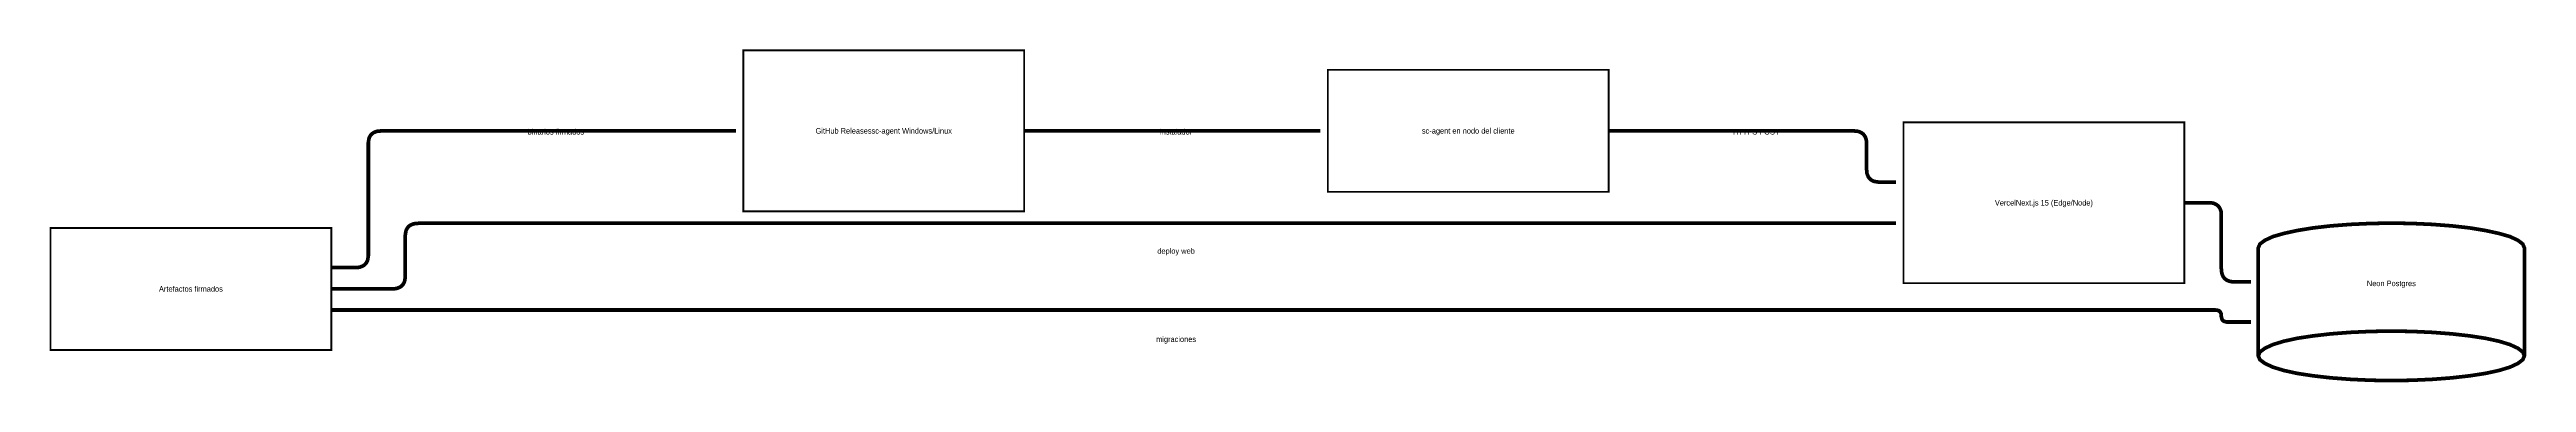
# Model space of a CAD drawing. Header units: metres. Extents: x 12 to 2142, y 12 to 540.
# Drawn here: x 802 to 2142, y 218 to 398 of the extents above; entities that cross this region are included whole.
import ezdxf
from ezdxf.enums import TextEntityAlignment as Align

# ---------------------------------------------------------------- set-up
doc = ezdxf.new("R2010")
doc.units = ezdxf.units.M
doc.layers.add('GEOMETRY', color=7, linetype='Continuous')
doc.layers.add('TEXT', color=3, linetype='Continuous')

msp = doc.modelspace()

# ---------------------------------------------------------------- linework, layer by layer
at = {"layer": 'GEOMETRY', "true_color": 0x28253d}
for points, const_width in [([(1177.4, 310.2), (1329.4, 310.2), (1329.4, 397.2), (1177.4, 397.2), (1177.4, 310.2)], 1), ([(1493.7, 320.7), (1645.7, 320.7), (1645.7, 386.7), (1493.7, 386.7), (1493.7, 320.7)], 1), ([(1805.2, 271.3), (1957.2, 271.3), (1957.2, 358.3), (1805.2, 358.3), (1805.2, 271.3)], 1), ([(1193.4, 322.2), (1193.4, 322.2), (1193.4, 322.2), (1193.4, 322.2), (1193.4, 322.2)], 1), ([(1509.7, 332.7), (1509.7, 332.7), (1509.7, 332.7), (1509.7, 332.7), (1509.7, 332.7)], 1), ([(802.5, 235.2), (954.5, 235.2), (954.5, 301.2), (802.5, 301.2), (802.5, 235.2)], 1), ([(1997.2, 232), (1998.1, 234.1), (2000.8, 236.1), (2005.1, 238.1), (2011, 239.9), (2018.3, 241.5), (2026.9, 242.8), (2036.5, 243.9), (2047, 244.7), (2058, 245.2), (2069.2, 245.4), (2080.5, 245.2), (2091.5, 244.7), (2101.9, 243.9), (2111.6, 242.8), (2120.1, 241.5), (2127.5, 239.9), (2133.4, 238.1), (2137.7, 236.1), (2140.3, 234.1), (2141.2, 232), (2140.3, 229.9), (2137.7, 227.9), (2133.4, 225.9), (2127.5, 224.1), (2120.1, 222.5), (2111.6, 221.2), (2101.9, 220.1), (2091.5, 219.3), (2080.5, 218.8), (2069.2, 218.6), (2058, 218.8), (2047, 219.3), (2036.5, 220.1), (2026.9, 221.2), (2018.3, 222.5), (2011, 224.1), (2005.1, 225.9), (2000.8, 227.9), (1998.1, 229.9), (1997.2, 232), (1997.2, 261.2), (1997.2, 290.4), (1998.1, 292.5), (2000.8, 294.5), (2005.1, 296.5), (2011, 298.2), (2018.3, 299.8), (2026.9, 301.2), (2036.5, 302.3), (2047, 303.1), (2058, 303.6), (2069.2, 303.8), (2080.5, 303.6), (2091.5, 303.1), (2101.9, 302.3), (2111.6, 301.2), (2120.1, 299.8), (2127.5, 298.2), (2133.4, 296.5), (2137.7, 294.5), (2140.3, 292.5), (2141.2, 290.4), (2141.2, 261.2), (2141.2, 232)], 2), ([(1821.2, 283.3), (1821.2, 283.3), (1821.2, 283.3), (1821.2, 283.3), (1821.2, 283.3)], 1), ([(2009.2, 260.7), (2009.2, 260.7), (2009.2, 260.7), (2009.2, 260.7), (2009.2, 260.7)], 1), ([(818.5, 247.2), (818.5, 247.2), (818.5, 247.2), (818.5, 247.2), (818.5, 247.2)], 1)]:
    msp.add_lwpolyline(points, dxfattribs=dict(at, const_width=const_width))
at = {"layer": 'GEOMETRY', "true_color": 0x000000, "const_width": 2}
for points in [[(954.5, 279.8), (961, 279.8), (967.4, 279.8), (968.1, 279.8), (968.8, 279.8), (969.4, 279.9), (970, 280), (970.5, 280.2), (971, 280.4), (971.5, 280.6), (972, 280.9), (972.4, 281.2), (972.7, 281.5), (973.1, 281.9), (973.4, 282.3), (973.6, 282.7), (973.9, 283.2), (974.1, 283.7), (974.2, 284.3), (974.3, 284.9), (974.4, 285.5), (974.5, 286.1), (974.5, 286.8), (974.5, 316.7), (974.5, 346.6), (974.5, 347.3), (974.6, 347.9), (974.7, 348.6), (974.8, 349.1), (974.9, 349.7), (975.1, 350.2), (975.4, 350.7), (975.6, 351.1), (975.9, 351.5), (976.3, 351.9), (976.6, 352.2), (977, 352.5), (977.5, 352.8), (978, 353), (978.5, 353.2), (979, 353.4), (979.6, 353.5), (980.2, 353.6), (980.9, 353.6), (981.6, 353.7), (1077.5, 353.7), (1173.4, 353.7)], [(1329.4, 353.7), (1409.6, 353.7), (1489.7, 353.7)], [(1645.7, 353.7), (1711.9, 353.7), (1778.2, 353.7), (1778.9, 353.6), (1779.5, 353.6), (1780.1, 353.5), (1780.7, 353.4), (1781.3, 353.2), (1781.8, 353), (1782.2, 352.8), (1782.7, 352.5), (1783.1, 352.2), (1783.5, 351.9), (1783.8, 351.5), (1784.1, 351.1), (1784.4, 350.7), (1784.6, 350.2), (1784.8, 349.7), (1785, 349.1), (1785.1, 348.6), (1785.2, 347.9), (1785.2, 347.3), (1785.2, 346.6), (1785.2, 339.8), (1785.2, 333.1), (1785.3, 332.4), (1785.3, 331.7), (1785.4, 331.1), (1785.5, 330.5), (1785.7, 330), (1785.9, 329.5), (1786.1, 329), (1786.4, 328.5), (1786.7, 328.1), (1787, 327.8), (1787.4, 327.4), (1787.8, 327.1), (1788.2, 326.9), (1788.7, 326.6), (1789.2, 326.4), (1789.8, 326.3), (1790.3, 326.2), (1791, 326.1), (1791.6, 326), (1792.3, 326), (1796.8, 326), (1801.2, 326)], [(1957.2, 314.8), (1963.7, 314.8), (1970.2, 314.8), (1970.9, 314.8), (1971.5, 314.8), (1972.1, 314.7), (1972.7, 314.6), (1973.3, 314.4), (1973.8, 314.2), (1974.2, 314), (1974.7, 313.7), (1975.1, 313.4), (1975.5, 313.1), (1975.8, 312.7), (1976.1, 312.3), (1976.4, 311.8), (1976.6, 311.4), (1976.8, 310.9), (1977, 310.3), (1977.1, 309.7), (1977.2, 309.1), (1977.2, 308.5), (1977.2, 307.8), (1977.2, 293.4), (1977.2, 279.1), (1977.3, 278.4), (1977.3, 277.8), (1977.4, 277.2), (1977.5, 276.6), (1977.7, 276), (1977.9, 275.5), (1978.1, 275), (1978.4, 274.6), (1978.7, 274.2), (1979, 273.8), (1979.4, 273.5), (1979.8, 273.2), (1980.2, 272.9), (1980.7, 272.7), (1981.2, 272.5), (1981.8, 272.3), (1982.3, 272.2), (1983, 272.1), (1983.6, 272.1), (1984.3, 272), (1988.8, 272), (1993.2, 272)], [(954.5, 268.2), (971, 268.2), (987.4, 268.2), (988.1, 268.3), (988.8, 268.3), (989.4, 268.4), (990, 268.5), (990.5, 268.7), (991, 268.9), (991.5, 269.1), (992, 269.4), (992.4, 269.7), (992.7, 270), (993.1, 270.4), (993.4, 270.8), (993.6, 271.2), (993.9, 271.7), (994.1, 272.2), (994.2, 272.8), (994.3, 273.4), (994.4, 274), (994.5, 274.6), (994.5, 275.3), (994.5, 286), (994.5, 296.6), (994.5, 297.3), (994.6, 297.9), (994.7, 298.6), (994.8, 299.1), (994.9, 299.7), (995.1, 300.2), (995.4, 300.7), (995.6, 301.1), (995.9, 301.5), (996.3, 301.9), (996.6, 302.2), (997, 302.5), (997.5, 302.8), (998, 303), (998.5, 303.2), (999, 303.4), (999.6, 303.5), (1000.2, 303.6), (1000.9, 303.6), (1001.6, 303.7), (1038.8, 303.7), (1076, 303.7), (1164.7, 303.7), (1253.4, 303.7), (1411.6, 303.7), (1569.7, 303.7), (1647.6, 303.7), (1725.5, 303.7), (1763.4, 303.7), (1801.2, 303.7)], [(954.5, 256.8), (1015.2, 256.8), (1076, 256.8), (1164.7, 256.8), (1253.4, 256.8), (1411.6, 256.8), (1569.7, 256.8), (1647.6, 256.8), (1725.5, 256.8), (1803.4, 256.8), (1881.2, 256.8), (1927.6, 256.8), (1974, 256.8), (1974.3, 256.7), (1974.6, 256.7), (1974.9, 256.7), (1975.2, 256.6), (1975.4, 256.5), (1975.7, 256.5), (1975.9, 256.4), (1976.1, 256.2), (1976.3, 256.1), (1976.4, 255.9), (1976.6, 255.8), (1976.7, 255.6), (1976.8, 255.4), (1976.9, 255.2), (1977, 254.9), (1977.1, 254.7), (1977.2, 254.4), (1977.2, 254.2), (1977.2, 253.9), (1977.2, 253.5), (1977.2, 253.2), (1977.3, 252.9), (1977.3, 252.7), (1977.4, 252.4), (1977.4, 252.1), (1977.5, 251.9), (1977.6, 251.7), (1977.7, 251.5), (1977.9, 251.3), (1978, 251.1), (1978.2, 251), (1978.4, 250.8), (1978.6, 250.7), (1978.8, 250.6), (1979, 250.5), (1979.3, 250.5), (1979.6, 250.4), (1979.8, 250.4), (1980.1, 250.3), (1980.4, 250.3), (1986.8, 250.3), (1993.2, 250.3)]]:
    msp.add_lwpolyline(points, dxfattribs=at)

# ---------------------------------------------------------------- texts
at = {"layer": 'TEXT', "true_color": 0x000000}
for s, p in [('binarios firmados', (1076, 353.2)), ('GitHub Releasessc-agent Windows/Linux', (1253.4, 353.7)), ('instalador', (1411.6, 353.2)), ('sc-agent en nodo del cliente', (1569.7, 353.7)), ('HTTPS POST', (1725.5, 353.2)), ('VercelNext.js 15 (Edge/Node)', (1881.2, 314.8)), ('deploy web', (1411.6, 288.7)), ('Artefactos firmados', (878.5, 268.2)), ('Neon Postgres', (2069.2, 271.2)), ('migraciones', (1411.6, 241))]:
    msp.add_text(s, height=3, dxfattribs=at).set_placement(p, align=Align.MIDDLE_CENTER)

doc.saveas('drawing.dxf')
